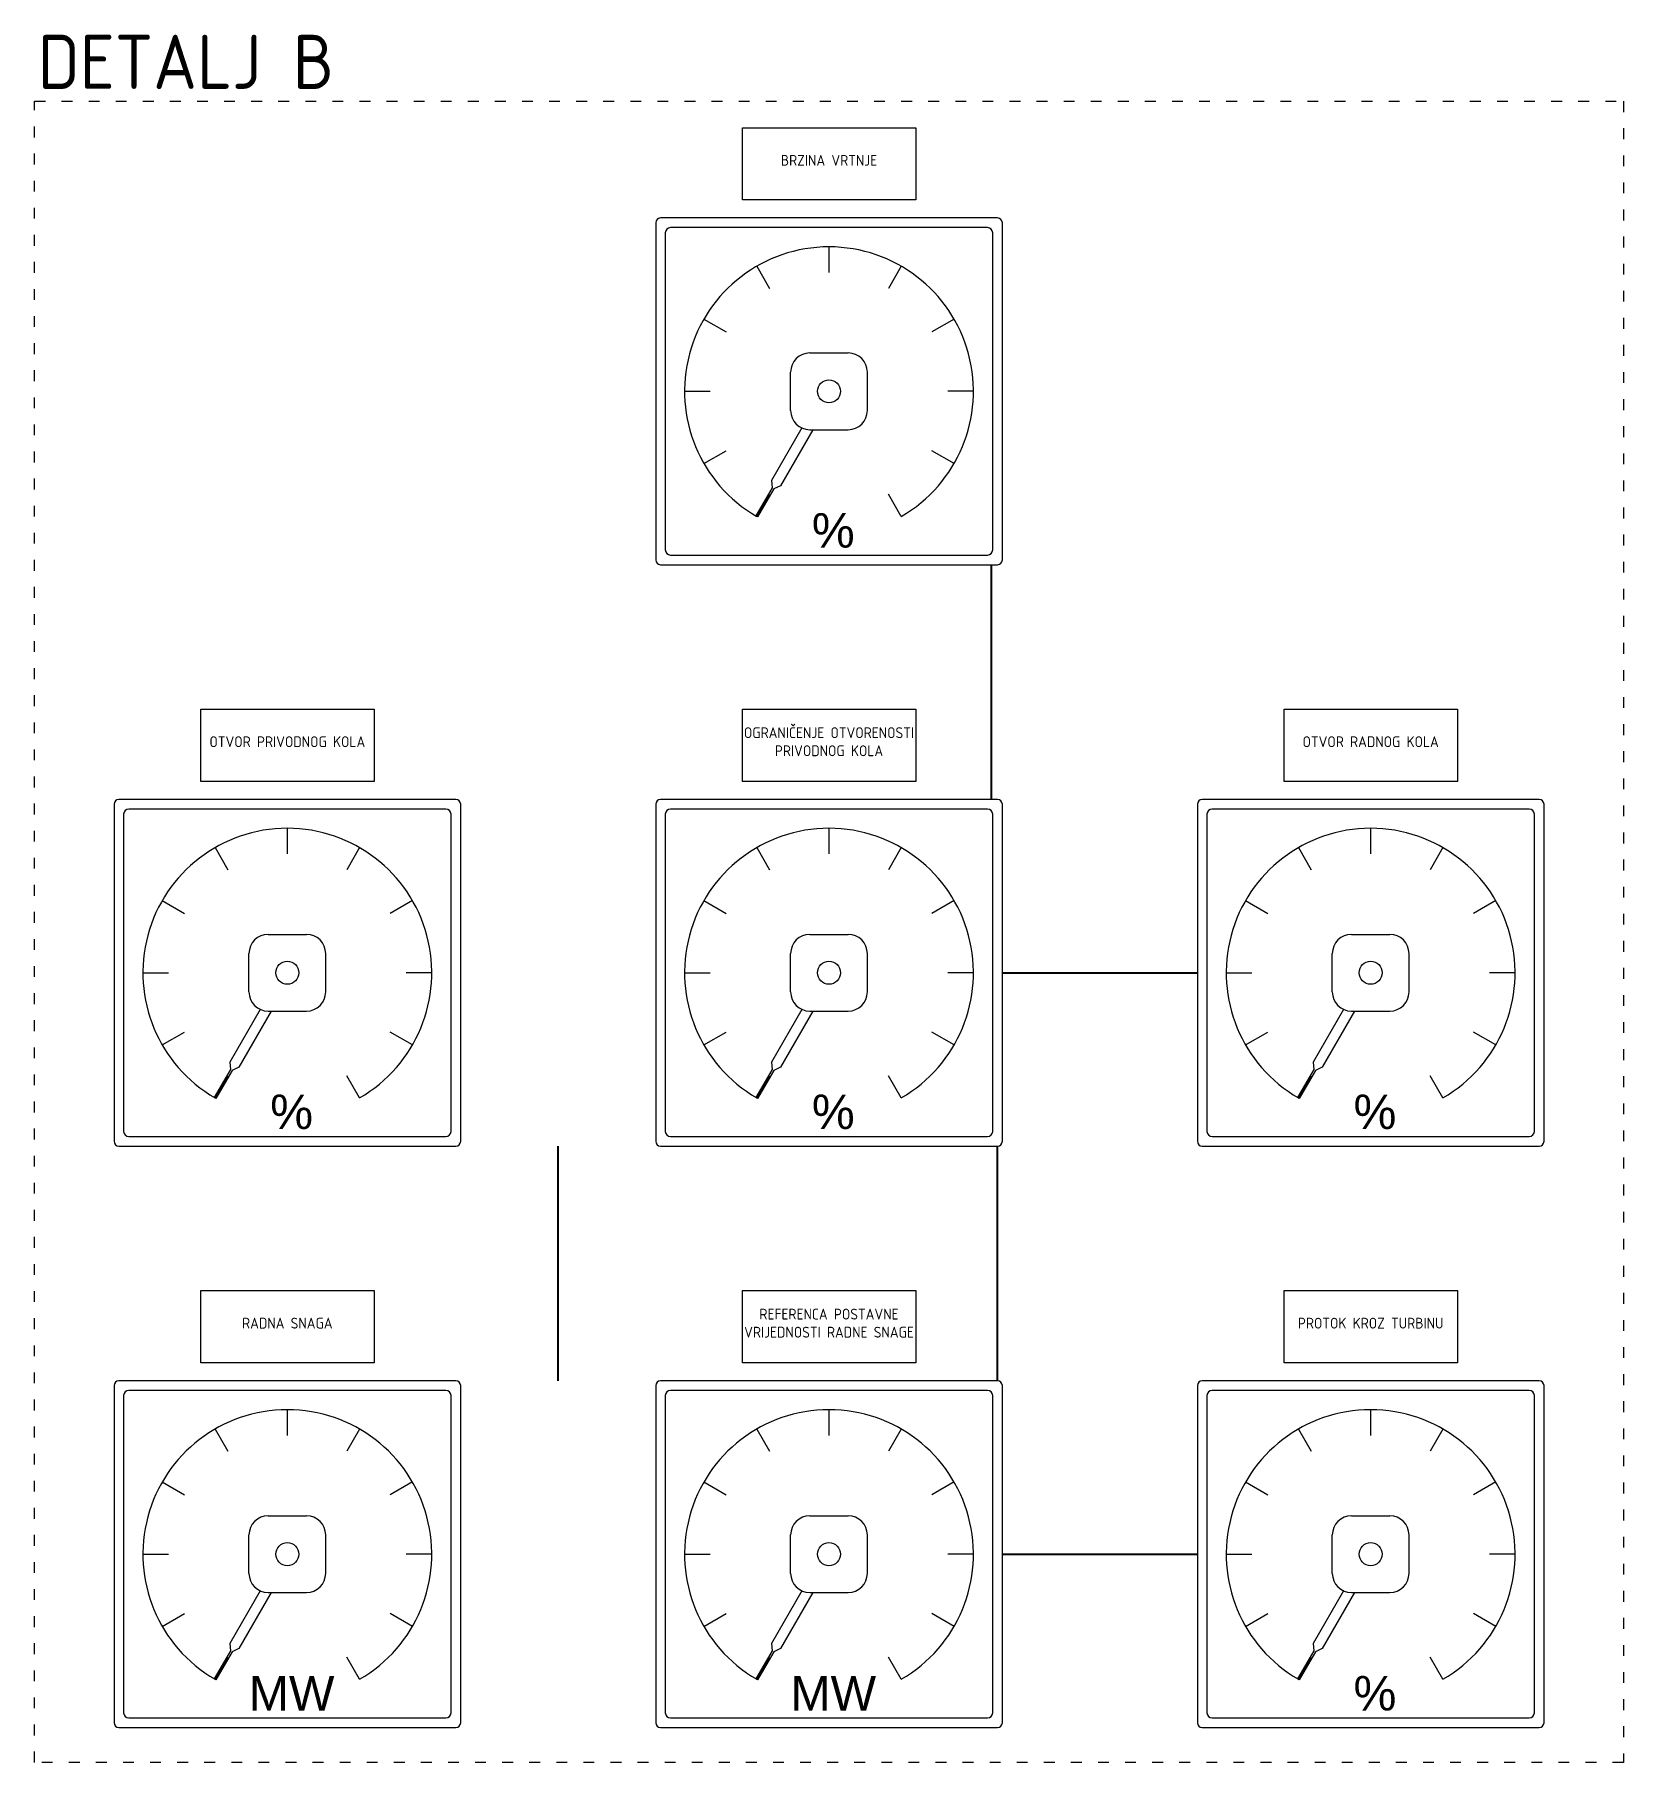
# Model space of a CAD drawing. Header units: millimetres. Extents: x 40929 to 57897, y 13592 to 43737.
# Drawn here: x 56137 to 57897, y 14360 to 16274 of the extents above; entities that cross this region are included whole.
import ezdxf
from ezdxf.enums import TextEntityAlignment as Align

# ---------------------------------------------------------------- set-up
doc = ezdxf.new("R2010")
doc.units = ezdxf.units.MM
doc.linetypes.add('ACAD_ISO03W100', pattern=[30, 12, -18])
doc.layers.add('! NO PLOT !', color=7, linetype='Continuous', true_color=0xff75dd, plot=False)
doc.layers.add('000-PI-Oprema', color=30, linetype='Continuous', lineweight=5)
doc.layers.add('000-PI_TEXT', color=7, linetype='Continuous')
doc.styles.add('PI0', font='isocpeur.ttf', dxfattribs={"width": 0.9})
doc.styles.get("Standard").update_dxf_attribs({"font": 'arial.ttf'})

msp = doc.modelspace()

# ---------------------------------------------------------------- texts
at = {"layer": '000-PI-Oprema'}
for s, p in [('%%%', (57021.915, 15724.43)), ('%%%', (56421.915, 15080.43)), ('%%%', (57021.915, 15080.43)), ('%%%', (57621.915, 15080.43)), ('MW', (56421.915, 14436.43)), ('MW', (57021.915, 14436.43)), ('%%%', (57621.915, 14436.43))]:
    msp.add_text(s, height=38.2501, dxfattribs=at).set_placement(p, align=Align.MIDDLE_CENTER)
at = {"layer": '000-PI_TEXT', "linetype": 'Continuous', "attachment_point": 5, "style": 'PI0'}
for s, insert, char_height, width in [('{\\fISOCPEUR|b0|i0|c238|p34;DETALJ B}', (56304.949, 16243.374), 60, 490.81645), ('{\\fISOCPEUR|b0|i0|c238|p34;BRZINA VRTNJE}', (57017.178, 16134.333), 12, 232.8632), ('{\\fISOCPEUR|b0|i0|c238|p34;OGRANIČENJE OTVORENOSTI PRIVODNOG KOLA}', (57017.178, 15490.333), 12, 232.8632), ('{\\fISOCPEUR|b0|i0|c238|p34;OTVOR PRIVODNOG KOLA}', (56417.178, 15490.333), 12, 232.8632), ('{\\fISOCPEUR|b0|i0|c238|p34;OTVOR RADNOG KOLA}', (57617.178, 15490.333), 12, 232.8632), ('{\\fISOCPEUR|b0|i0|c238|p34;RADNA SNAGA}', (56417.178, 14846.333), 12, 232.8632), ('{\\fISOCPEUR|b0|i0|c238|p34;REFERENCA POSTAVNE VRIJEDNOSTI RADNE SNAGE}', (57017.178, 14846.333), 12, 232.8632), ('{\\fISOCPEUR|b0|i0|c238|p34;PROTOK KROZ TURBINU }', (57617.178, 14846.333), 12, 232.8632)]:
    msp.add_mtext(s, dxfattribs=dict(at, insert=insert, char_height=char_height, width=width))

# ---------------------------------------------------------------- blocks, each defined once
blk = doc.blocks.new('*U401')
at = {"layer": '000-PI-Oprema'}
blk.add_line((7.1, -12.3), (-7.1, 12.3), dxfattribs=at)
blk = doc.blocks.new('*U402')
at = {"layer": '000-PI-Oprema', "color": 0, "linetype": 'ByBlock', "lineweight": -2, "transparency": 16777216}
for p, rotation in [((-108451, 250624.8), 150), ((-108523.9, 250605.3), 180), ((-108378.1, 250605.3), 120), ((-108577.3, 250551.9), 210), ((-108324.7, 250551.9), 90.00000000000001), ((-108596.8, 250479), 240), ((-108305.2, 250479), 60.00000000000001), ((-108577.3, 250406.1), 269.9999999999999), ((-108324.7, 250406.1), 30.00000000000003), ((-108523.9, 250352.7), 299.9999999999998)]:
    blk.add_blockref('*U401', p, dxfattribs=dict(at, rotation=rotation))
blk.add_blockref('*U401', (-108378.1, 250352.7), dxfattribs=at)
blk = doc.blocks.new('*U403')
at = {"layer": '000-PI-Oprema'}
blk.add_line((7.1, -12.3), (-7.1, 12.3), dxfattribs=at)
blk = doc.blocks.new('*U404')
at = {"layer": '000-PI-Oprema', "color": 0, "linetype": 'ByBlock', "lineweight": -2, "transparency": 16777216}
for p, rotation in [((-108451, 250624.8), 150), ((-108523.9, 250605.3), 180), ((-108378.1, 250605.3), 120), ((-108577.3, 250551.9), 210), ((-108324.7, 250551.9), 90.00000000000001), ((-108596.8, 250479), 240), ((-108305.2, 250479), 60.00000000000001), ((-108577.3, 250406.1), 269.9999999999999), ((-108324.7, 250406.1), 30.00000000000003), ((-108523.9, 250352.7), 299.9999999999998)]:
    blk.add_blockref('*U403', p, dxfattribs=dict(at, rotation=rotation))
blk.add_blockref('*U403', (-108378.1, 250352.7), dxfattribs=at)
blk = doc.blocks.new('*U399')
at = {"layer": '000-PI-Oprema'}
blk.add_line((7.1, -12.3), (-7.1, 12.3), dxfattribs=at)
blk = doc.blocks.new('*U400')
at = {"layer": '000-PI-Oprema', "color": 0, "linetype": 'ByBlock', "lineweight": -2, "transparency": 16777216}
for p, rotation in [((-108451, 250624.8), 150), ((-108523.9, 250605.3), 180), ((-108378.1, 250605.3), 120), ((-108577.3, 250551.9), 210), ((-108324.7, 250551.9), 90.00000000000001), ((-108596.8, 250479), 240), ((-108305.2, 250479), 60.00000000000001), ((-108577.3, 250406.1), 269.9999999999999), ((-108324.7, 250406.1), 30.00000000000003), ((-108523.9, 250352.7), 299.9999999999998)]:
    blk.add_blockref('*U399', p, dxfattribs=dict(at, rotation=rotation))
blk.add_blockref('*U399', (-108378.1, 250352.7), dxfattribs=at)
blk = doc.blocks.new('*U390')
at = {"layer": '000-PI-Oprema'}
blk.add_line((7.1, -12.3), (-7.1, 12.3), dxfattribs=at)
blk = doc.blocks.new('*U392')
at = {"layer": '000-PI-Oprema', "color": 0, "linetype": 'ByBlock', "lineweight": -2, "transparency": 16777216}
for p, rotation in [((-108451, 250624.8), 150), ((-108523.9, 250605.3), 180), ((-108378.1, 250605.3), 120), ((-108577.3, 250551.9), 210), ((-108324.7, 250551.9), 90.00000000000001), ((-108596.8, 250479), 240), ((-108305.2, 250479), 60.00000000000001), ((-108577.3, 250406.1), 269.9999999999999), ((-108324.7, 250406.1), 30.00000000000003), ((-108523.9, 250352.7), 299.9999999999998)]:
    blk.add_blockref('*U390', p, dxfattribs=dict(at, rotation=rotation))
blk.add_blockref('*U390', (-108378.1, 250352.7), dxfattribs=at)
blk = doc.blocks.new('*U393')
at = {"layer": '000-PI-Oprema'}
blk.add_line((7.1, -12.3), (-7.1, 12.3), dxfattribs=at)
blk = doc.blocks.new('*U394')
at = {"layer": '000-PI-Oprema', "color": 0, "linetype": 'ByBlock', "lineweight": -2, "transparency": 16777216}
for p, rotation in [((-108451, 250624.8), 150), ((-108523.9, 250605.3), 180), ((-108378.1, 250605.3), 120), ((-108577.3, 250551.9), 210), ((-108324.7, 250551.9), 90.00000000000001), ((-108596.8, 250479), 240), ((-108305.2, 250479), 60.00000000000001), ((-108577.3, 250406.1), 269.9999999999999), ((-108324.7, 250406.1), 30.00000000000003), ((-108523.9, 250352.7), 299.9999999999998)]:
    blk.add_blockref('*U393', p, dxfattribs=dict(at, rotation=rotation))
blk.add_blockref('*U393', (-108378.1, 250352.7), dxfattribs=at)
blk = doc.blocks.new('*U395')
at = {"layer": '000-PI-Oprema'}
blk.add_line((7.1, -12.3), (-7.1, 12.3), dxfattribs=at)
blk = doc.blocks.new('*U396')
at = {"layer": '000-PI-Oprema', "color": 0, "linetype": 'ByBlock', "lineweight": -2, "transparency": 16777216}
for p, rotation in [((-108451, 250624.8), 150), ((-108523.9, 250605.3), 180), ((-108378.1, 250605.3), 120), ((-108577.3, 250551.9), 210), ((-108324.7, 250551.9), 90.00000000000001), ((-108596.8, 250479), 240), ((-108305.2, 250479), 60.00000000000001), ((-108577.3, 250406.1), 269.9999999999999), ((-108324.7, 250406.1), 30.00000000000003), ((-108523.9, 250352.7), 299.9999999999998)]:
    blk.add_blockref('*U395', p, dxfattribs=dict(at, rotation=rotation))
blk.add_blockref('*U395', (-108378.1, 250352.7), dxfattribs=at)
blk = doc.blocks.new('*U397')
at = {"layer": '000-PI-Oprema'}
blk.add_line((7.1, -12.3), (-7.1, 12.3), dxfattribs=at)
blk = doc.blocks.new('*U398')
at = {"layer": '000-PI-Oprema', "color": 0, "linetype": 'ByBlock', "lineweight": -2, "transparency": 16777216}
for p, rotation in [((-108451, 250624.8), 150), ((-108523.9, 250605.3), 180), ((-108378.1, 250605.3), 120), ((-108577.3, 250551.9), 210), ((-108324.7, 250551.9), 90.00000000000001), ((-108596.8, 250479), 240), ((-108305.2, 250479), 60.00000000000001), ((-108577.3, 250406.1), 269.9999999999999), ((-108324.7, 250406.1), 30.00000000000003), ((-108523.9, 250352.7), 299.9999999999998)]:
    blk.add_blockref('*U397', p, dxfattribs=dict(at, rotation=rotation))
blk.add_blockref('*U397', (-108378.1, 250352.7), dxfattribs=at)

# ---------------------------------------------------------------- linework, layer by layer
at = {"layer": '! NO PLOT !', "ltscale": 0.25}
for p, q in [((57197.06, 15426.468), (57197.06, 15686.468)), ((57209.178, 15234.468), (57425.178, 15234.468)), ((56717.134, 14782.468), (56717.134, 15042.468)), ((57203.845, 14782.468), (57203.845, 15042.468)), ((57209.178, 14590.468), (57425.178, 14590.468))]:
    msp.add_line(p, q, dxfattribs=at)
at = {"linetype": 'ACAD_ISO03W100', "lineweight": 9}
msp.add_lwpolyline([(56137.178, 16199.78), (57897.178, 16199.78), (57897.178, 14359.78), (56137.178, 14359.78)], close=True, dxfattribs=at)
at = {"layer": '000-PI-Oprema'}
for p, q in [((56995.927, 15920.969), (57038.427, 15920.969)), ((56974.677, 15857.219), (56974.677, 15899.719)), ((57059.677, 15857.219), (57059.677, 15899.719)), ((56987.183, 15837.851), (56953.52, 15779.544)), ((56999.183, 15835.969), (56963.335, 15773.878)), ((56995.927, 15835.969), (57038.427, 15835.969)), ((56954.069, 15771.429), (56936.196, 15740.471)), ((56956.032, 15770.296), (56938.159, 15739.338)), ((56953.52, 15779.544), (56954.069, 15771.429)), ((56963.335, 15773.878), (56956.032, 15770.296)), ((56938.159, 15739.338), (56936.196, 15740.471)), ((56395.927, 15276.969), (56438.427, 15276.969)), ((56995.927, 15276.969), (57038.427, 15276.969)), ((57595.927, 15276.969), (57638.427, 15276.969)), ((56374.677, 15213.219), (56374.677, 15255.719)), ((56459.677, 15213.219), (56459.677, 15255.719)), ((56974.677, 15213.219), (56974.677, 15255.719)), ((57059.677, 15213.219), (57059.677, 15255.719)), ((57574.677, 15213.219), (57574.677, 15255.719)), ((57659.677, 15213.219), (57659.677, 15255.719)), ((56387.183, 15193.851), (56353.52, 15135.544)), ((56399.183, 15191.969), (56363.335, 15129.878)), ((56395.927, 15191.969), (56438.427, 15191.969)), ((56987.183, 15193.851), (56953.52, 15135.544)), ((56999.183, 15191.969), (56963.335, 15129.878)), ((56995.927, 15191.969), (57038.427, 15191.969)), ((57587.183, 15193.851), (57553.52, 15135.544)), ((57599.183, 15191.969), (57563.335, 15129.878)), ((57595.927, 15191.969), (57638.427, 15191.969)), ((56354.069, 15127.429), (56336.196, 15096.471)), ((56356.032, 15126.296), (56338.159, 15095.338)), ((56353.52, 15135.544), (56354.069, 15127.429)), ((56363.335, 15129.878), (56356.032, 15126.296)), ((56954.069, 15127.429), (56936.196, 15096.471)), ((56956.032, 15126.296), (56938.159, 15095.338)), ((56953.52, 15135.544), (56954.069, 15127.429)), ((56963.335, 15129.878), (56956.032, 15126.296)), ((57554.069, 15127.429), (57536.196, 15096.471)), ((57556.032, 15126.296), (57538.159, 15095.338)), ((57553.52, 15135.544), (57554.069, 15127.429)), ((57563.335, 15129.878), (57556.032, 15126.296)), ((56338.159, 15095.338), (56336.196, 15096.471)), ((56938.159, 15095.338), (56936.196, 15096.471)), ((57538.159, 15095.338), (57536.196, 15096.471)), ((56395.927, 14632.969), (56438.427, 14632.969)), ((56995.927, 14632.969), (57038.427, 14632.969)), ((57595.927, 14632.969), (57638.427, 14632.969)), ((56374.677, 14569.219), (56374.677, 14611.719)), ((56459.677, 14569.219), (56459.677, 14611.719)), ((56974.677, 14569.219), (56974.677, 14611.719)), ((57059.677, 14569.219), (57059.677, 14611.719)), ((57574.677, 14569.219), (57574.677, 14611.719)), ((57659.677, 14569.219), (57659.677, 14611.719)), ((56387.183, 14549.851), (56353.52, 14491.544)), ((56399.183, 14547.969), (56363.335, 14485.878)), ((56395.927, 14547.969), (56438.427, 14547.969)), ((56987.183, 14549.851), (56953.52, 14491.544)), ((56999.183, 14547.969), (56963.335, 14485.878)), ((56995.927, 14547.969), (57038.427, 14547.969)), ((57587.183, 14549.851), (57553.52, 14491.544)), ((57599.183, 14547.969), (57563.335, 14485.878)), ((57595.927, 14547.969), (57638.427, 14547.969)), ((56353.52, 14491.544), (56354.069, 14483.429)), ((56953.52, 14491.544), (56954.069, 14483.429)), ((57553.52, 14491.544), (57554.069, 14483.429)), ((56354.069, 14483.429), (56336.196, 14452.471)), ((56356.032, 14482.296), (56338.159, 14451.338)), ((56363.335, 14485.878), (56356.032, 14482.296)), ((56954.069, 14483.429), (56936.196, 14452.471)), ((56956.032, 14482.296), (56938.159, 14451.338)), ((56963.335, 14485.878), (56956.032, 14482.296)), ((57554.069, 14483.429), (57536.196, 14452.471)), ((57556.032, 14482.296), (57538.159, 14451.338)), ((57563.335, 14485.878), (57556.032, 14482.296)), ((56338.159, 14451.338), (56336.196, 14452.471)), ((56938.159, 14451.338), (56936.196, 14452.471)), ((57538.159, 14451.338), (57536.196, 14452.471))]:
    msp.add_line(p, q, dxfattribs=at)
for points in [[(56921.178, 16170.468), (57113.178, 16170.468), (57113.178, 16090.468), (56921.178, 16090.468)], [(56321.178, 15526.468), (56513.178, 15526.468), (56513.178, 15446.468), (56321.178, 15446.468)], [(56921.178, 15526.468), (57113.178, 15526.468), (57113.178, 15446.468), (56921.178, 15446.468)], [(57521.178, 15526.468), (57713.178, 15526.468), (57713.178, 15446.468), (57521.178, 15446.468)], [(56321.178, 14882.468), (56513.178, 14882.468), (56513.178, 14802.468), (56321.178, 14802.468)], [(56921.178, 14882.468), (57113.178, 14882.468), (57113.178, 14802.468), (56921.178, 14802.468)], [(57521.178, 14882.468), (57713.178, 14882.468), (57713.178, 14802.468), (57521.178, 14802.468)]]:
    msp.add_lwpolyline(points, close=True, dxfattribs=at)
for points in [[(56830.511, 15686.468), (57203.845, 15686.468, 0.41421356), (57209.178, 15691.801), (57209.178, 16065.135, 0.41421356), (57203.845, 16070.468), (56830.511, 16070.468, 0.41421356), (56825.178, 16065.135), (56825.178, 15691.801, 0.41421356)], [(56841.51, 15697.135), (57192.845, 15697.135, 0.41421356), (57198.511, 15702.801), (57198.511, 16054.136, 0.41421356), (57192.845, 16059.803), (56841.51, 16059.803, 0.41421356), (56835.843, 16054.136), (56835.843, 15702.801, 0.41421356)], [(56230.511, 15042.468), (56603.844, 15042.468, 0.41421356), (56609.178, 15047.801), (56609.178, 15421.135, 0.41421356), (56603.844, 15426.468), (56230.511, 15426.468, 0.41421356), (56225.178, 15421.135), (56225.178, 15047.801, 0.41421356)], [(56830.511, 15042.468), (57203.845, 15042.468, 0.41421356), (57209.178, 15047.801), (57209.178, 15421.135, 0.41421356), (57203.845, 15426.468), (56830.511, 15426.468, 0.41421356), (56825.178, 15421.135), (56825.178, 15047.801, 0.41421356)], [(57430.511, 15042.468), (57803.845, 15042.468, 0.41421356), (57809.178, 15047.801), (57809.178, 15421.135, 0.41421356), (57803.845, 15426.468), (57430.511, 15426.468, 0.41421356), (57425.178, 15421.135), (57425.178, 15047.801, 0.41421356)], [(56241.51, 15053.135), (56592.844, 15053.135, 0.41421356), (56598.511, 15058.801), (56598.511, 15410.136, 0.41421356), (56592.844, 15415.803), (56241.51, 15415.803, 0.41421356), (56235.843, 15410.136), (56235.843, 15058.801, 0.41421356)], [(56841.51, 15053.135), (57192.845, 15053.135, 0.41421356), (57198.511, 15058.801), (57198.511, 15410.136, 0.41421356), (57192.845, 15415.803), (56841.51, 15415.803, 0.41421356), (56835.843, 15410.136), (56835.843, 15058.801, 0.41421356)], [(57441.51, 15053.135), (57792.845, 15053.135, 0.41421356), (57798.511, 15058.801), (57798.511, 15410.136, 0.41421356), (57792.845, 15415.803), (57441.51, 15415.803, 0.41421356), (57435.843, 15410.136), (57435.843, 15058.801, 0.41421356)], [(56230.511, 14398.468), (56603.844, 14398.468, 0.41421356), (56609.178, 14403.801), (56609.178, 14777.135, 0.41421356), (56603.844, 14782.468), (56230.511, 14782.468, 0.41421356), (56225.178, 14777.135), (56225.178, 14403.801, 0.41421356)], [(56830.511, 14398.468), (57203.845, 14398.468, 0.41421356), (57209.178, 14403.801), (57209.178, 14777.135, 0.41421356), (57203.845, 14782.468), (56830.511, 14782.468, 0.41421356), (56825.178, 14777.135), (56825.178, 14403.801, 0.41421356)], [(57430.511, 14398.468), (57803.845, 14398.468, 0.41421356), (57809.178, 14403.801), (57809.178, 14777.135, 0.41421356), (57803.845, 14782.468), (57430.511, 14782.468, 0.41421356), (57425.178, 14777.135), (57425.178, 14403.801, 0.41421356)], [(56241.51, 14409.135), (56592.844, 14409.135, 0.41421356), (56598.511, 14414.801), (56598.511, 14766.136, 0.41421356), (56592.844, 14771.803), (56241.51, 14771.803, 0.41421356), (56235.843, 14766.136), (56235.843, 14414.801, 0.41421356)], [(56841.51, 14409.135), (57192.845, 14409.135, 0.41421356), (57198.511, 14414.801), (57198.511, 14766.136, 0.41421356), (57192.845, 14771.803), (56841.51, 14771.803, 0.41421356), (56835.843, 14766.136), (56835.843, 14414.801, 0.41421356)], [(57441.51, 14409.135), (57792.845, 14409.135, 0.41421356), (57798.511, 14414.801), (57798.511, 14766.136, 0.41421356), (57792.845, 14771.803), (57441.51, 14771.803, 0.41421356), (57435.843, 14766.136), (57435.843, 14414.801, 0.41421356)]]:
    msp.add_lwpolyline(points, format="xyb", close=True, dxfattribs=at)
for centre in [(57017.177, 15878.469), (56417.177, 15234.469), (57017.177, 15234.469), (57617.177, 15234.469), (56417.177, 14590.469), (57017.177, 14590.469), (57617.177, 14590.469)]:
    msp.add_circle(centre, 12.75, dxfattribs=at)
at = {"layer": '000-PI-Oprema', "ltscale": 0.01}
for centre in [(57017.177, 15878.469), (56417.177, 15234.469), (57017.177, 15234.469), (57617.177, 15234.469), (56417.177, 14590.469), (57017.177, 14590.469), (57617.177, 14590.469)]:
    msp.add_arc(centre, 160, 300, 240, dxfattribs=at)
at = {"layer": '000-PI-Oprema'}
for centre, start, end in [((56995.927, 15899.719), 90, 180), ((57038.427, 15899.719), 0, 90), ((56995.927, 15857.219), 180, 270), ((57038.427, 15857.219), 270, 0), ((56395.927, 15255.719), 90, 180), ((56438.427, 15255.719), 0, 90), ((56995.927, 15255.719), 90, 180), ((57038.427, 15255.719), 0, 90), ((57595.927, 15255.719), 90, 180), ((57638.427, 15255.719), 0, 90), ((56395.927, 15213.219), 180, 270), ((56438.427, 15213.219), 270, 0), ((56995.927, 15213.219), 180, 270), ((57038.427, 15213.219), 270, 0), ((57595.927, 15213.219), 180, 270), ((57638.427, 15213.219), 270, 0), ((56395.927, 14611.719), 90, 180), ((56438.427, 14611.719), 0, 90), ((56995.927, 14611.719), 90, 180), ((57038.427, 14611.719), 0, 90), ((57595.927, 14611.719), 90, 180), ((57638.427, 14611.719), 0, 90), ((56395.927, 14569.219), 180, 270), ((56438.427, 14569.219), 270, 0), ((56995.927, 14569.219), 180, 270), ((57038.427, 14569.219), 270, 0), ((57595.927, 14569.219), 180, 270), ((57638.427, 14569.219), 270, 0)]:
    msp.add_arc(centre, 21.25, start, end, dxfattribs=at)

# ---------------------------------------------------------------- block references
for name, p in [('*U398', (165468.165, -234600.534)), ('*U392', (164868.165, -235244.534)), ('*U394', (165468.165, -235244.534)), ('*U396', (166068.165, -235244.534)), ('*U402', (164868.165, -235888.534)), ('*U404', (165468.165, -235888.534)), ('*U400', (166068.165, -235888.534))]:
    msp.add_blockref(name, p, dxfattribs=at)

msp.set_redraw_order([(e.dxf.handle, doc.entitydb.next_handle()) for e in msp.query("TEXT MTEXT ATTDEF DIMENSION ARC_DIMENSION")])  # texts and dimensions are drawn at this point

doc.saveas('drawing.dxf')
